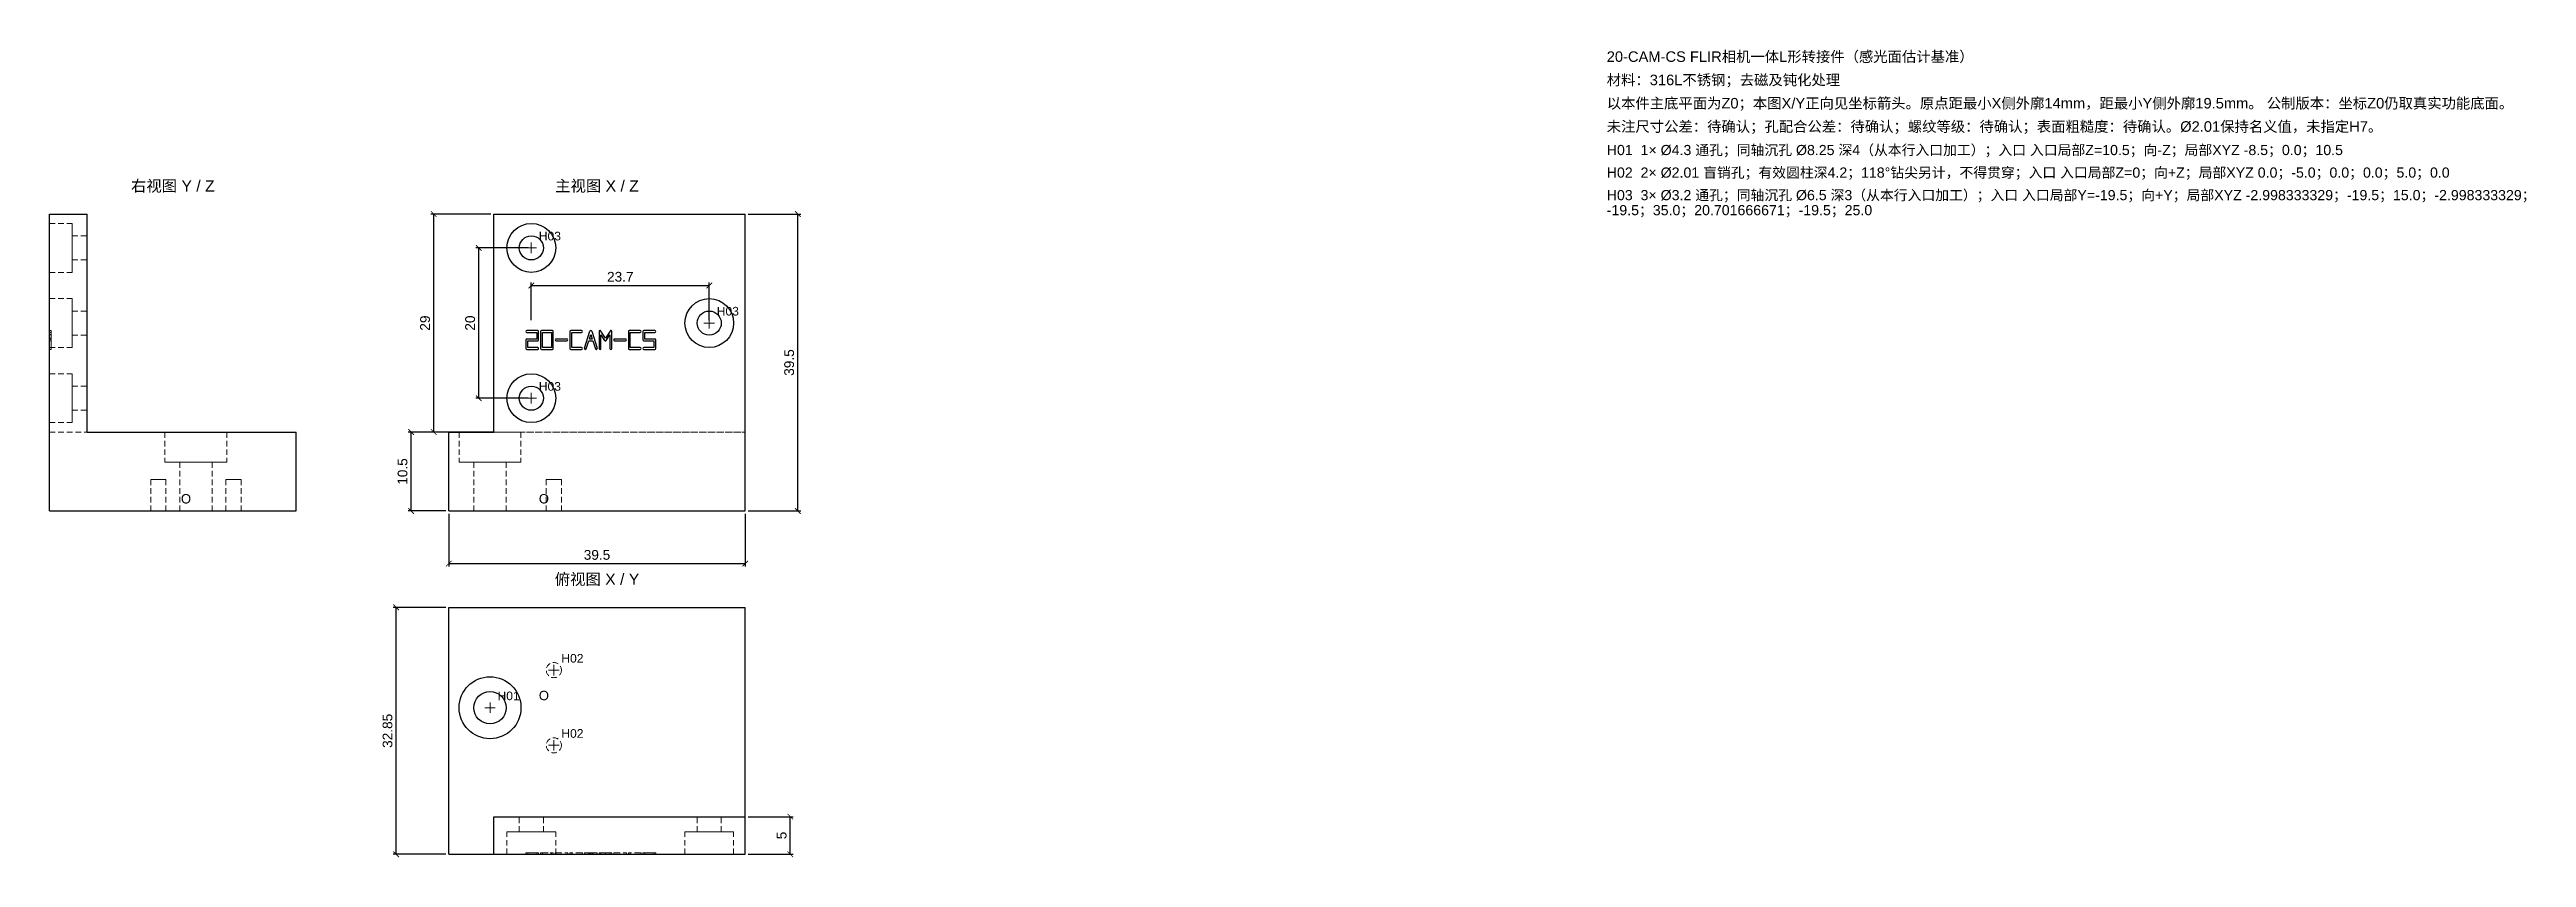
# Model space of a CAD drawing. Header units: millimetres. Extents: x 8 to 338, y 29 to 137.
import ezdxf
from ezdxf.enums import TextEntityAlignment as Align

# ---------------------------------------------------------------- set-up
doc = ezdxf.new("R2010")
doc.units = ezdxf.units.MM
doc.linetypes.add('WP_HIDDEN', pattern=[2.3, 1.5, -0.8])
for name, color, linetype, lineweight in [('ANNOTATIONS', 7, 'CONTINUOUS', 18), ('DIMENSIONS', 7, 'CONTINUOUS', 18), ('HIDDEN', 7, 'WP_HIDDEN', 13), ('VISIBLE', 7, 'CONTINUOUS', 25)]:
    doc.layers.add(name, color=color, linetype=linetype, lineweight=lineweight)
doc.styles.add('CJK', font='Arial Unicode.ttf')
doc.styles.add('OpenSansCondensed-Light', font='OpenSansCondensed-Light.ttf')
doc.dimstyles.new('EZDXF', dxfattribs={"dimtxt": 0.25, "dimasz": 0.175, "dimexe": 0.375, "dimexo": 0.125, "dimgap": 0.1, "dimtad": 1, "dimlfac": 100, "dimzin": 12, "dimdsep": 46, "dimtxsty": 'OpenSansCondensed-Light', "dimblk": 'ARCHTICK', "dimcen": 2.5, "dimazin": 3, "dimtfac": 0.5, "dimtmove": 2, "dimatfit": 3})

msp = doc.modelspace()

# ---------------------------------------------------------------- texts
at = {"layer": 'ANNOTATIONS', "style": 'CJK'}
for s, height, p in [('20-CAM-CS FLIR相机一体L形转接件（感光面估计基准）', 1.4, (215, 135)), ('材料：316L不锈钢；去磁及钝化处理', 1.4, (215, 131.9)), ('以本件主底平面为Z0；本图X/Y正向见坐标箭头。原点距最小X侧外廓14mm，距最小Y侧外廓19.5mm。 公制版本：坐标Z0仍取真实功能底面。', 1.4, (215, 128.8)), ('未注尺寸公差：待确认；孔配合公差：待确认；螺纹等级：待确认；表面粗糙度：待确认。Ø2.01保持名义值，未指定H7。', 1.4, (215, 125.7)), ('H01  1× Ø4.3 通孔；同轴沉孔 Ø8.25 深4（从本行入口加工）；入口 入口局部Z=10.5；向-Z；局部XYZ -8.5；0.0；10.5', 1.35, (215, 122.6)), ('H02  2× Ø2.01 盲销孔；有效圆柱深4.2；118°钻尖另计，不得贯穿；入口 入口局部Z=0；向+Z；局部XYZ 0.0；-5.0；0.0；0.0；5.0；0.0', 1.35, (215, 119.6)), ('-19.5；35.0；20.701666671；-19.5；25.0', 1.35, (215, 114.6)), ('H03  3× Ø3.2 通孔；同轴沉孔 Ø6.5 深3（从本行入口加工）；入口 入口局部Y=-19.5；向+Y；局部XYZ -2.998333329；-19.5；15.0；-2.998333329；', 1.35, (215, 116.6)), ('H03', 1.15, (72.75167, 111.25)), ('H03', 1.15, (96.45167, 101.25)), ('H03', 1.15, (72.75167, 91.25)), ('O', 1.25, (25.075, 76.25)), ('O', 1.25, (72.75, 76.25)), ('H02', 1.15, (75.75, 55.075)), ('H01', 1.15, (67.25, 50.075)), ('O', 1.25, (72.75, 50.075)), ('H02', 1.15, (75.75, 45.075))]:
    msp.add_text(s, height=height, dxfattribs=at).set_placement(p)
for s, p in [('右视图 Y / Z', (24, 117.75)), ('主视图 X / Z', (80.5, 117.75)), ('俯视图 X / Y', (80.5, 65.425))]:
    msp.add_text(s, height=1.5, dxfattribs=at).set_placement(p, align=Align.CENTER)

# ---------------------------------------------------------------- blocks, each defined once
blk = doc.blocks.new('_ARCHTICK')
at = {"color": 0, "linetype": 'BYBLOCK', "const_width": 0.15}
blk.add_lwpolyline([(-0.5, -0.5), (0.5, 0.5)], dxfattribs=at)

# ---------------------------------------------------------------- dimensions: what is measured, and where the dimension line sits
at = {"layer": 'DIMENSIONS'}
for base, p1, p2 in [((58.75, 85.75), (66.75, 85.75), (66.75, 114.75)), ((107.25, 75.25), (100.25, 75.25), (100.25, 114.75)), ((55.75, 75.25), (60.75, 75.25), (60.75, 85.75)), ((53.75, 29.575), (60.75, 29.575), (60.75, 62.425)), ((106.25, 29.575), (100.25, 29.575), (100.25, 34.575))]:
    msp.add_linear_dim(base=base, p1=p1, p2=p2, angle=90, dimstyle='EZDXF', override={"dimtxt": 1.3, "dimasz": 0.75, "dimexe": 0.4, "dimexo": 0.4, "dimgap": 0.5, "dimdec": 4, "dimlfac": 1, "dimzin": 8, "dimtxsty": 'CJK', "dimclrd": 7, "dimclre": 7, "dimclrt": 7}, dxfattribs=at).render()
msp.add_linear_dim(base=(64.75167, 90.25), p1=(71.75167, 90.25), p2=(71.75167, 110.25), angle=90, text='20', dimstyle='EZDXF', override={"dimtxt": 1.3, "dimasz": 0.75, "dimexe": 0.4, "dimexo": 0.4, "dimgap": 0.5, "dimdec": 4, "dimlfac": 1, "dimzin": 8, "dimtxsty": 'CJK', "dimclrd": 7, "dimclre": 7, "dimclrt": 7}, dxfattribs=at).render()
msp.add_linear_dim(base=(71.75167, 105.25), p1=(71.75167, 100.25), p2=(95.45167, 100.25), text='23.7', dimstyle='EZDXF', override={"dimtxt": 1.3, "dimasz": 0.75, "dimexe": 0.4, "dimexo": 0.4, "dimgap": 0.5, "dimdec": 4, "dimlfac": 1, "dimzin": 8, "dimtxsty": 'CJK', "dimclrd": 7, "dimclre": 7, "dimclrt": 7}, dxfattribs=at).render()
msp.add_linear_dim(base=(60.75, 68.25), p1=(60.75, 75.25), p2=(100.25, 75.25), dimstyle='EZDXF', override={"dimtxt": 1.3, "dimasz": 0.75, "dimexe": 0.4, "dimexo": 0.4, "dimgap": 0.5, "dimdec": 4, "dimlfac": 1, "dimzin": 8, "dimtxsty": 'CJK', "dimclrd": 7, "dimclre": 7, "dimclrt": 7}, dxfattribs=at).render()

# ---------------------------------------------------------------- linework, layer by layer
at = {"layer": 'ANNOTATIONS'}
for p, q in [((71.05167, 110.25), (72.45167, 110.25)), ((71.75167, 109.55), (71.75167, 110.95)), ((94.75167, 100.25), (96.15167, 100.25)), ((95.45167, 99.55), (95.45167, 100.95)), ((71.05167, 90.25), (72.45167, 90.25)), ((71.75167, 89.55), (71.75167, 90.95)), ((74.05, 54.075), (75.45, 54.075)), ((74.75, 53.375), (74.75, 54.775)), ((66.25, 48.375), (66.25, 49.775)), ((65.55, 49.075), (66.95, 49.075)), ((74.05, 44.075), (75.45, 44.075)), ((74.75, 43.375), (74.75, 44.775))]:
    msp.add_line(p, q, dxfattribs=at)
at = {"layer": 'HIDDEN', "ltscale": 0.5}
for p, q in [((7.575, 85.75), (7.575, 114.75)), ((7.575, 113.5), (10.575, 113.5)), ((100.25, 85.75), (100.25, 114.75)), ((10.575, 111.85), (12.575, 111.85)), ((7.575, 107), (10.575, 107)), ((10.575, 108.65), (12.575, 108.65)), ((7.575, 103.5), (10.575, 103.5)), ((7.575, 99.25), (7.775, 99.25)), ((7.575, 99.19271), (7.575, 98.23075)), ((7.575, 99.16334), (7.575, 96.91334)), ((7.575, 98), (7.575, 99.125)), ((7.575, 96.875), (7.575, 99.125)), ((7.575, 99), (7.575, 98.125)), ((7.575, 97), (7.575, 99)), ((7.575, 99), (7.775, 99)), ((7.775, 99.19271), (7.775, 98.23075)), ((7.775, 96.91334), (7.775, 99.16334)), ((7.775, 99.125), (7.775, 98)), ((7.775, 96.875), (7.775, 99.125)), ((7.775, 98.125), (7.775, 99)), ((7.775, 99), (7.775, 97)), ((10.575, 101.85), (12.575, 101.85)), ((7.575, 98.71743), (7.775, 98.71743)), ((7.575, 98.71743), (7.575, 98.125)), ((7.575, 96.875), (7.575, 98.70028)), ((7.575, 98.70028), (7.575, 97.93229)), ((7.575, 98.70028), (7.775, 98.70028)), ((7.775, 98.23075), (7.575, 98.23075)), ((7.575, 98.125), (7.775, 98.125)), ((7.575, 98), (7.575, 96.875)), ((7.575, 97), (7.575, 97.875)), ((7.575, 96.83666), (7.575, 97.875)), ((7.575, 97.875), (7.775, 97.875)), ((7.775, 97), (7.575, 97)), ((7.575, 97), (10.575, 97)), ((7.575, 96.75), (7.775, 96.75)), ((7.775, 98.125), (7.775, 98.71743)), ((7.775, 96.875), (7.775, 98.70028)), ((7.775, 98.70028), (7.775, 97.93229)), ((7.775, 96.875), (7.775, 98)), ((7.775, 97.875), (7.775, 97)), ((7.775, 96.83666), (7.775, 97.875)), ((10.575, 98.65), (12.575, 98.65)), ((7.575, 93.5), (10.575, 93.5)), ((10.575, 91.85), (12.575, 91.85)), ((7.575, 87), (10.575, 87)), ((10.575, 88.65), (12.575, 88.65)), ((7.575, 75.25), (7.575, 85.75)), ((7.575, 85.75), (40.425, 85.75)), ((7.575, 85.75), (12.575, 85.75)), ((22.95, 85.75), (22.95, 81.75)), ((31.2, 85.75), (31.2, 81.75)), ((60.75, 85.75), (100.25, 85.75)), ((62.125, 85.75), (62.125, 81.75)), ((66.75, 85.75), (100.25, 85.75)), ((70.375, 85.75), (70.375, 81.75)), ((100.25, 75.25), (100.25, 85.75)), ((21.07, 75.25), (21.07, 79.45)), ((23.08, 75.25), (23.08, 79.45)), ((24.925, 81.75), (24.925, 75.25)), ((29.225, 81.75), (29.225, 75.25)), ((31.07, 75.25), (31.07, 79.45)), ((33.08, 75.25), (33.08, 79.45)), ((64.1, 81.75), (64.1, 75.25)), ((68.4, 81.75), (68.4, 75.25)), ((73.745, 75.25), (73.745, 79.45)), ((75.755, 75.25), (75.755, 79.45)), ((100.25, 29.575), (100.25, 62.425)), ((70.15167, 32.575), (70.15167, 34.575)), ((73.35167, 32.575), (73.35167, 34.575)), ((93.85167, 32.575), (93.85167, 34.575)), ((97.05167, 32.575), (97.05167, 34.575)), ((68.50167, 29.575), (68.50167, 32.575)), ((71.025, 29.575), (71.025, 29.775)), ((71.15, 29.775), (72.6, 29.775)), ((71.15, 29.775), (72.475, 29.775)), ((71.275, 29.775), (71.275, 29.575)), ((72.6, 29.775), (71.275, 29.775)), ((72.475, 29.575), (72.475, 29.775)), ((72.725, 29.575), (72.725, 29.775)), ((72.975, 29.575), (72.975, 29.775)), ((73.1, 29.775), (74.55, 29.775)), ((73.225, 29.775), (74.425, 29.775)), ((73.225, 29.775), (73.225, 29.575)), ((74.425, 29.575), (74.425, 29.775)), ((74.675, 29.575), (74.675, 29.775)), ((74.925, 29.575), (74.925, 29.775)), ((75.00167, 29.575), (75.00167, 32.575)), ((75.05, 29.775), (76.5, 29.775)), ((76.625, 29.575), (76.625, 29.775)), ((76.875, 29.575), (76.875, 29.775)), ((78.45, 29.775), (77, 29.775)), ((77.125, 29.775), (77.125, 29.575)), ((78.45, 29.775), (77.125, 29.775)), ((78.575, 29.575), (78.575, 29.775)), ((78.825, 29.575), (78.825, 29.775)), ((78.83102, 29.775), (79.55602, 29.775)), ((79.40355, 29.775), (79.06898, 29.775)), ((79.94645, 29.775), (79.40355, 29.775)), ((79.40355, 29.575), (79.40355, 29.775)), ((79.675, 29.775), (79.48411, 29.775)), ((79.48411, 29.775), (79.86589, 29.775)), ((79.48411, 29.775), (79.48411, 29.575)), ((79.86589, 29.775), (79.675, 29.775)), ((79.675, 29.575), (79.675, 29.775)), ((80.51898, 29.775), (79.79398, 29.775)), ((79.86589, 29.575), (79.86589, 29.775)), ((79.94645, 29.775), (79.94645, 29.575)), ((80.28102, 29.775), (79.94645, 29.775)), ((80.525, 29.575), (80.525, 29.775)), ((80.775, 29.575), (80.775, 29.775)), ((81.00507, 29.775), (81.625, 29.775)), ((81.025, 29.575), (81.025, 29.775)), ((81.51993, 29.775), (81.025, 29.775)), ((81.625, 29.775), (81.625, 29.575)), ((81.625, 29.775), (82.24493, 29.775)), ((82.225, 29.775), (81.73007, 29.775)), ((82.225, 29.575), (82.225, 29.775)), ((82.475, 29.575), (82.475, 29.775)), ((82.725, 29.575), (82.725, 29.775)), ((82.85, 29.775), (84.3, 29.775)), ((84.425, 29.575), (84.425, 29.775)), ((84.675, 29.575), (84.675, 29.775)), ((86.25, 29.775), (84.8, 29.775)), ((84.925, 29.775), (84.925, 29.575)), ((86.25, 29.775), (84.925, 29.775)), ((86.375, 29.575), (86.375, 29.775)), ((86.625, 29.575), (86.625, 29.775)), ((88.2, 29.775), (86.75, 29.775)), ((86.75, 29.775), (88.075, 29.775)), ((86.875, 29.775), (86.875, 29.575)), ((88.2, 29.775), (86.875, 29.775)), ((88.075, 29.575), (88.075, 29.775)), ((88.325, 29.575), (88.325, 29.775)), ((92.20167, 29.575), (92.20167, 32.575)), ((98.70167, 29.575), (98.70167, 32.575)), ((60.75, 29.575), (100.25, 29.575)), ((71.15, 29.575), (72.475, 29.575)), ((71.15, 29.575), (72.6, 29.575)), ((72.6, 29.575), (71.275, 29.575)), ((73.1, 29.575), (74.55, 29.575)), ((74.425, 29.575), (73.225, 29.575)), ((75.05, 29.575), (76.5, 29.575)), ((78.45, 29.575), (77, 29.575)), ((78.45, 29.575), (77.125, 29.575)), ((78.83102, 29.575), (79.55602, 29.575)), ((79.06898, 29.575), (79.40355, 29.575)), ((79.40355, 29.575), (79.94645, 29.575)), ((79.48411, 29.575), (79.675, 29.575)), ((79.86589, 29.575), (79.48411, 29.575)), ((79.675, 29.575), (79.86589, 29.575)), ((79.79398, 29.575), (80.51898, 29.575)), ((79.94645, 29.575), (80.28102, 29.575)), ((81.625, 29.575), (81.00507, 29.575)), ((81.025, 29.575), (81.51993, 29.575)), ((82.24493, 29.575), (81.625, 29.575)), ((81.73007, 29.575), (82.225, 29.575)), ((82.85, 29.575), (84.3, 29.575)), ((86.25, 29.575), (84.8, 29.575)), ((86.25, 29.575), (84.925, 29.575)), ((88.2, 29.575), (86.75, 29.575)), ((86.75, 29.575), (88.075, 29.575)), ((88.2, 29.575), (86.875, 29.575))]:
    msp.add_line(p, q, dxfattribs=at)
for points in [[(7.575, 113.5), (7.575, 113.41852), (7.575, 113.17815), (7.575, 112.79095), (7.575, 112.27634), (7.575, 111.66012), (7.575, 110.97319), (7.575, 110.25), (7.575, 109.52681), (7.575, 108.83988), (7.575, 108.22366), (7.575, 107.70905), (7.575, 107.32185), (7.575, 107.08148), (7.575, 107)], [(10.575, 113.5), (10.575, 113.41852), (10.575, 113.17815), (10.575, 112.79095), (10.575, 112.27634), (10.575, 111.66012), (10.575, 110.97319), (10.575, 110.25), (10.575, 109.52681), (10.575, 108.83988), (10.575, 108.22366), (10.575, 107.70905), (10.575, 107.32185), (10.575, 107.08148), (10.575, 107)], [(10.575, 111.85), (10.575, 111.80988), (10.575, 111.69155), (10.575, 111.50093), (10.575, 111.24758), (10.575, 110.94421), (10.575, 110.60603), (10.575, 110.25), (10.575, 109.89397), (10.575, 109.55579), (10.575, 109.25242), (10.575, 108.99907), (10.575, 108.80845), (10.575, 108.69012), (10.575, 108.65)], [(12.575, 111.85), (12.575, 111.80988), (12.575, 111.69155), (12.575, 111.50093), (12.575, 111.24758), (12.575, 110.94421), (12.575, 110.60603), (12.575, 110.25), (12.575, 109.89397), (12.575, 109.55579), (12.575, 109.25242), (12.575, 108.99907), (12.575, 108.80845), (12.575, 108.69012), (12.575, 108.65)], [(7.575, 103.5), (7.575, 103.41852), (7.575, 103.17815), (7.575, 102.79095), (7.575, 102.27634), (7.575, 101.66012), (7.575, 100.97319), (7.575, 100.25), (7.575, 99.52681), (7.575, 98.83988), (7.575, 98.22366), (7.575, 97.70905), (7.575, 97.32185), (7.575, 97.08148), (7.575, 97)], [(10.575, 103.5), (10.575, 103.41852), (10.575, 103.17815), (10.575, 102.79095), (10.575, 102.27634), (10.575, 101.66012), (10.575, 100.97319), (10.575, 100.25), (10.575, 99.52681), (10.575, 98.83988), (10.575, 98.22366), (10.575, 97.70905), (10.575, 97.32185), (10.575, 97.08148), (10.575, 97)], [(7.575, 99), (7.575, 99.00313), (7.575, 99.01238), (7.575, 99.02727), (7.575, 99.04706), (7.575, 99.07076), (7.575, 99.09718), (7.575, 99.125), (7.575, 99.15282), (7.575, 99.17924), (7.575, 99.20294), (7.575, 99.22273), (7.575, 99.23762), (7.575, 99.24687), (7.575, 99.25)], [(7.575, 99.25), (7.575, 99.24921), (7.575, 99.24687), (7.575, 99.24299), (7.575, 99.23762), (7.575, 99.23084), (7.575, 99.22273), (7.575, 99.21339), (7.575, 99.20294), (7.575, 99.1915), (7.575, 99.17924), (7.575, 99.16628), (7.575, 99.15282), (7.575, 99.139), (7.575, 99.125)], [(7.575, 99.16334), (7.575, 99.17387), (7.575, 99.184), (7.575, 99.19366), (7.575, 99.20277), (7.575, 99.21124), (7.575, 99.21902), (7.575, 99.22604), (7.575, 99.23224), (7.575, 99.23757), (7.575, 99.242), (7.575, 99.24548), (7.575, 99.24798), (7.575, 99.24949), (7.575, 99.25)], [(7.575, 99.19271), (7.575, 99.20003), (7.575, 99.20696), (7.575, 99.21348), (7.575, 99.21954), (7.575, 99.22513), (7.575, 99.23021), (7.575, 99.23475), (7.575, 99.23873), (7.575, 99.24214), (7.575, 99.24495), (7.575, 99.24715), (7.575, 99.24873), (7.575, 99.24968), (7.575, 99.25)], [(7.775, 99), (7.775, 99.00313), (7.775, 99.01238), (7.775, 99.02727), (7.775, 99.04706), (7.775, 99.07076), (7.775, 99.09718), (7.775, 99.125), (7.775, 99.15282), (7.775, 99.17924), (7.775, 99.20294), (7.775, 99.22273), (7.775, 99.23762), (7.775, 99.24687), (7.775, 99.25)], [(7.775, 99.25), (7.775, 99.24921), (7.775, 99.24687), (7.775, 99.24299), (7.775, 99.23762), (7.775, 99.23084), (7.775, 99.22273), (7.775, 99.21339), (7.775, 99.20294), (7.775, 99.1915), (7.775, 99.17924), (7.775, 99.16628), (7.775, 99.15282), (7.775, 99.139), (7.775, 99.125)], [(7.775, 99.16334), (7.775, 99.17387), (7.775, 99.184), (7.775, 99.19366), (7.775, 99.20277), (7.775, 99.21124), (7.775, 99.21902), (7.775, 99.22604), (7.775, 99.23224), (7.775, 99.23757), (7.775, 99.242), (7.775, 99.24548), (7.775, 99.24798), (7.775, 99.24949), (7.775, 99.25)], [(7.775, 99.25), (7.775, 99.24968), (7.775, 99.24873), (7.775, 99.24715), (7.775, 99.24495), (7.775, 99.24214), (7.775, 99.23873), (7.775, 99.23475), (7.775, 99.23021), (7.775, 99.22513), (7.775, 99.21954), (7.775, 99.21348), (7.775, 99.20696), (7.775, 99.20003), (7.775, 99.19271)], [(10.575, 101.85), (10.575, 101.80988), (10.575, 101.69155), (10.575, 101.50093), (10.575, 101.24758), (10.575, 100.94421), (10.575, 100.60603), (10.575, 100.25), (10.575, 99.89397), (10.575, 99.55579), (10.575, 99.25242), (10.575, 98.99907), (10.575, 98.80845), (10.575, 98.69012), (10.575, 98.65)], [(12.575, 101.85), (12.575, 101.80988), (12.575, 101.69155), (12.575, 101.50093), (12.575, 101.24758), (12.575, 100.94421), (12.575, 100.60603), (12.575, 100.25), (12.575, 99.89397), (12.575, 99.55579), (12.575, 99.25242), (12.575, 98.99907), (12.575, 98.80845), (12.575, 98.69012), (12.575, 98.65)], [(7.575, 98), (7.575, 98.014), (7.575, 98.02782), (7.575, 98.04128), (7.575, 98.05424), (7.575, 98.0665), (7.575, 98.07794), (7.575, 98.08839), (7.575, 98.09773), (7.575, 98.10584), (7.575, 98.11262), (7.575, 98.11799), (7.575, 98.12187), (7.575, 98.12421), (7.575, 98.125)], [(7.575, 97.875), (7.575, 97.87813), (7.575, 97.88738), (7.575, 97.90227), (7.575, 97.92206), (7.575, 97.94576), (7.575, 97.97218), (7.575, 98), (7.575, 98.02782), (7.575, 98.05424), (7.575, 98.07794), (7.575, 98.09773), (7.575, 98.11262), (7.575, 98.12187), (7.575, 98.125)], [(7.575, 98), (7.575, 97.986), (7.575, 97.97218), (7.575, 97.95872), (7.575, 97.94576), (7.575, 97.9335), (7.575, 97.92206), (7.575, 97.91161), (7.575, 97.90227), (7.575, 97.89416), (7.575, 97.88738), (7.575, 97.88201), (7.575, 97.87813), (7.575, 97.87579), (7.575, 97.875)], [(7.575, 97.93229), (7.575, 97.92497), (7.575, 97.91804), (7.575, 97.91152), (7.575, 97.90546), (7.575, 97.89987), (7.575, 97.89479), (7.575, 97.89025), (7.575, 97.88627), (7.575, 97.88286), (7.575, 97.88005), (7.575, 97.87785), (7.575, 97.87627), (7.575, 97.87532), (7.575, 97.875)], [(7.575, 97), (7.575, 96.99687), (7.575, 96.98762), (7.575, 96.97273), (7.575, 96.95294), (7.575, 96.92924), (7.575, 96.90282), (7.575, 96.875), (7.575, 96.84718), (7.575, 96.82076), (7.575, 96.79706), (7.575, 96.77727), (7.575, 96.76238), (7.575, 96.75313), (7.575, 96.75)], [(7.575, 96.75), (7.575, 96.75113), (7.575, 96.75449), (7.575, 96.76003), (7.575, 96.76765), (7.575, 96.7772), (7.575, 96.78852), (7.575, 96.8014), (7.575, 96.81561), (7.575, 96.83089), (7.575, 96.84697), (7.575, 96.86356), (7.575, 96.88035), (7.575, 96.89704), (7.575, 96.91334)], [(7.575, 96.75), (7.575, 96.75079), (7.575, 96.75313), (7.575, 96.75701), (7.575, 96.76238), (7.575, 96.76916), (7.575, 96.77727), (7.575, 96.78661), (7.575, 96.79706), (7.575, 96.8085), (7.575, 96.82076), (7.575, 96.83372), (7.575, 96.84718), (7.575, 96.861), (7.575, 96.875)], [(7.575, 96.83666), (7.575, 96.82613), (7.575, 96.816), (7.575, 96.80634), (7.575, 96.79723), (7.575, 96.78876), (7.575, 96.78098), (7.575, 96.77396), (7.575, 96.76776), (7.575, 96.76243), (7.575, 96.758), (7.575, 96.75452), (7.575, 96.75202), (7.575, 96.75051), (7.575, 96.75)], [(7.775, 98), (7.775, 98.014), (7.775, 98.02782), (7.775, 98.04128), (7.775, 98.05424), (7.775, 98.0665), (7.775, 98.07794), (7.775, 98.08839), (7.775, 98.09773), (7.775, 98.10584), (7.775, 98.11262), (7.775, 98.11799), (7.775, 98.12187), (7.775, 98.12421), (7.775, 98.125)], [(7.775, 97.875), (7.775, 97.87813), (7.775, 97.88738), (7.775, 97.90227), (7.775, 97.92206), (7.775, 97.94576), (7.775, 97.97218), (7.775, 98), (7.775, 98.02782), (7.775, 98.05424), (7.775, 98.07794), (7.775, 98.09773), (7.775, 98.11262), (7.775, 98.12187), (7.775, 98.125)], [(7.775, 98), (7.775, 97.986), (7.775, 97.97218), (7.775, 97.95872), (7.775, 97.94576), (7.775, 97.9335), (7.775, 97.92206), (7.775, 97.91161), (7.775, 97.90227), (7.775, 97.89416), (7.775, 97.88738), (7.775, 97.88201), (7.775, 97.87813), (7.775, 97.87579), (7.775, 97.875)], [(7.775, 97.93229), (7.775, 97.92497), (7.775, 97.91804), (7.775, 97.91152), (7.775, 97.90546), (7.775, 97.89987), (7.775, 97.89479), (7.775, 97.89025), (7.775, 97.88627), (7.775, 97.88286), (7.775, 97.88005), (7.775, 97.87785), (7.775, 97.87627), (7.775, 97.87532), (7.775, 97.875)], [(7.775, 97), (7.775, 96.99687), (7.775, 96.98762), (7.775, 96.97273), (7.775, 96.95294), (7.775, 96.92924), (7.775, 96.90282), (7.775, 96.875), (7.775, 96.84718), (7.775, 96.82076), (7.775, 96.79706), (7.775, 96.77727), (7.775, 96.76238), (7.775, 96.75313), (7.775, 96.75)], [(7.775, 96.75), (7.775, 96.75113), (7.775, 96.75449), (7.775, 96.76003), (7.775, 96.76765), (7.775, 96.7772), (7.775, 96.78852), (7.775, 96.8014), (7.775, 96.81561), (7.775, 96.83089), (7.775, 96.84697), (7.775, 96.86356), (7.775, 96.88035), (7.775, 96.89704), (7.775, 96.91334)], [(7.775, 96.75), (7.775, 96.75079), (7.775, 96.75313), (7.775, 96.75701), (7.775, 96.76238), (7.775, 96.76916), (7.775, 96.77727), (7.775, 96.78661), (7.775, 96.79706), (7.775, 96.8085), (7.775, 96.82076), (7.775, 96.83372), (7.775, 96.84718), (7.775, 96.861), (7.775, 96.875)], [(7.775, 96.83666), (7.775, 96.82613), (7.775, 96.816), (7.775, 96.80634), (7.775, 96.79723), (7.775, 96.78876), (7.775, 96.78098), (7.775, 96.77396), (7.775, 96.76776), (7.775, 96.76243), (7.775, 96.758), (7.775, 96.75452), (7.775, 96.75202), (7.775, 96.75051), (7.775, 96.75)], [(7.575, 93.5), (7.575, 93.41852), (7.575, 93.17815), (7.575, 92.79095), (7.575, 92.27634), (7.575, 91.66012), (7.575, 90.97319), (7.575, 90.25), (7.575, 89.52681), (7.575, 88.83988), (7.575, 88.22366), (7.575, 87.70905), (7.575, 87.32185), (7.575, 87.08148), (7.575, 87)], [(10.575, 93.5), (10.575, 93.41852), (10.575, 93.17815), (10.575, 92.79095), (10.575, 92.27634), (10.575, 91.66012), (10.575, 90.97319), (10.575, 90.25), (10.575, 89.52681), (10.575, 88.83988), (10.575, 88.22366), (10.575, 87.70905), (10.575, 87.32185), (10.575, 87.08148), (10.575, 87)], [(10.575, 91.85), (10.575, 91.80988), (10.575, 91.69155), (10.575, 91.50093), (10.575, 91.24758), (10.575, 90.94421), (10.575, 90.60603), (10.575, 90.25), (10.575, 89.89397), (10.575, 89.55579), (10.575, 89.25242), (10.575, 88.99907), (10.575, 88.80845), (10.575, 88.69012), (10.575, 88.65)], [(12.575, 91.85), (12.575, 91.80988), (12.575, 91.69155), (12.575, 91.50093), (12.575, 91.24758), (12.575, 90.94421), (12.575, 90.60603), (12.575, 90.25), (12.575, 89.89397), (12.575, 89.55579), (12.575, 89.25242), (12.575, 88.99907), (12.575, 88.80845), (12.575, 88.69012), (12.575, 88.65)], [(31.2, 85.75), (31.09658, 85.75), (30.7915, 85.75), (30.30005, 85.75), (29.6469, 85.75), (28.86477, 85.75), (27.9929, 85.75), (27.075, 85.75), (26.1571, 85.75), (25.28523, 85.75), (24.5031, 85.75), (23.84995, 85.75), (23.3585, 85.75), (23.05342, 85.75), (22.95, 85.75)], [(22.95, 85.75), (22.97594, 85.75), (23.05342, 85.75), (23.18148, 85.75), (23.3585, 85.75), (23.58226, 85.75), (23.84995, 85.75), (24.15818, 85.75), (24.5031, 85.75), (24.88037, 85.75), (25.28523, 85.75), (25.7126, 85.75), (26.1571, 85.75), (26.61315, 85.75), (27.075, 85.75)], [(27.075, 85.75), (27.53685, 85.75), (27.9929, 85.75), (28.4374, 85.75), (28.86477, 85.75), (29.26963, 85.75), (29.6469, 85.75), (29.99182, 85.75), (30.30005, 85.75), (30.56774, 85.75), (30.7915, 85.75), (30.96852, 85.75), (31.09658, 85.75), (31.17406, 85.75), (31.2, 85.75)], [(62.125, 85.75), (62.22842, 85.75), (62.5335, 85.75), (63.02495, 85.75), (63.6781, 85.75), (64.46023, 85.75), (65.3321, 85.75), (66.25, 85.75), (67.1679, 85.75), (68.03977, 85.75), (68.8219, 85.75), (69.47505, 85.75), (69.9665, 85.75), (70.27158, 85.75), (70.375, 85.75)], [(70.375, 85.75), (70.35292, 85.75), (70.2869, 85.75), (70.17767, 85.75), (70.02638, 85.75), (69.83466, 85.75), (69.60456, 85.75), (69.33854, 85.75), (69.03945, 85.75), (68.71049, 85.75), (68.3552, 85.75), (67.97736, 85.75), (67.58102, 85.75), (67.17044, 85.75), (66.75, 85.75)], [(23.08, 79.45), (23.0548, 79.45), (22.98047, 79.45), (22.86074, 79.45), (22.70161, 79.45), (22.51105, 79.45), (22.29863, 79.45), (22.075, 79.45), (21.85137, 79.45), (21.63895, 79.45), (21.44839, 79.45), (21.28926, 79.45), (21.16953, 79.45), (21.0952, 79.45), (21.07, 79.45)], [(21.07, 79.45), (21.07632, 79.45), (21.0952, 79.45), (21.1264, 79.45), (21.16953, 79.45), (21.22404, 79.45), (21.28926, 79.45), (21.36436, 79.45), (21.44839, 79.45), (21.54031, 79.45), (21.63895, 79.45), (21.74307, 79.45), (21.85137, 79.45), (21.96248, 79.45), (22.075, 79.45)], [(22.075, 79.45), (22.18752, 79.45), (22.29863, 79.45), (22.40693, 79.45), (22.51105, 79.45), (22.60969, 79.45), (22.70161, 79.45), (22.78564, 79.45), (22.86074, 79.45), (22.92596, 79.45), (22.98047, 79.45), (23.0236, 79.45), (23.0548, 79.45), (23.07368, 79.45), (23.08, 79.45)], [(31.2, 81.75), (31.09658, 81.75), (30.7915, 81.75), (30.30005, 81.75), (29.6469, 81.75), (28.86477, 81.75), (27.9929, 81.75), (27.075, 81.75), (26.1571, 81.75), (25.28523, 81.75), (24.5031, 81.75), (23.84995, 81.75), (23.3585, 81.75), (23.05342, 81.75), (22.95, 81.75)], [(22.95, 81.75), (22.97594, 81.75), (23.05342, 81.75), (23.18148, 81.75), (23.3585, 81.75), (23.58226, 81.75), (23.84995, 81.75), (24.15818, 81.75), (24.5031, 81.75), (24.88037, 81.75), (25.28523, 81.75), (25.7126, 81.75), (26.1571, 81.75), (26.61315, 81.75), (27.075, 81.75)], [(29.225, 81.75), (29.1711, 81.75), (29.01208, 81.75), (28.75594, 81.75), (28.4155, 81.75), (28.00785, 81.75), (27.55342, 81.75), (27.075, 81.75), (26.59658, 81.75), (26.14215, 81.75), (25.7345, 81.75), (25.39406, 81.75), (25.13792, 81.75), (24.9789, 81.75), (24.925, 81.75)], [(24.925, 81.75), (24.93852, 81.75), (24.9789, 81.75), (25.04565, 81.75), (25.13792, 81.75), (25.25454, 81.75), (25.39406, 81.75), (25.55472, 81.75), (25.7345, 81.75), (25.93113, 81.75), (26.14215, 81.75), (26.3649, 81.75), (26.59658, 81.75), (26.83428, 81.75), (27.075, 81.75)], [(27.075, 81.75), (27.53685, 81.75), (27.9929, 81.75), (28.4374, 81.75), (28.86477, 81.75), (29.26963, 81.75), (29.6469, 81.75), (29.99182, 81.75), (30.30005, 81.75), (30.56774, 81.75), (30.7915, 81.75), (30.96852, 81.75), (31.09658, 81.75), (31.17406, 81.75), (31.2, 81.75)], [(27.075, 81.75), (27.31572, 81.75), (27.55342, 81.75), (27.7851, 81.75), (28.00785, 81.75), (28.21887, 81.75), (28.4155, 81.75), (28.59528, 81.75), (28.75594, 81.75), (28.89546, 81.75), (29.01208, 81.75), (29.10435, 81.75), (29.1711, 81.75), (29.21148, 81.75), (29.225, 81.75)], [(33.08, 79.45), (33.0548, 79.45), (32.98047, 79.45), (32.86074, 79.45), (32.70161, 79.45), (32.51105, 79.45), (32.29863, 79.45), (32.075, 79.45), (31.85137, 79.45), (31.63895, 79.45), (31.44839, 79.45), (31.28926, 79.45), (31.16953, 79.45), (31.0952, 79.45), (31.07, 79.45)], [(31.07, 79.45), (31.07632, 79.45), (31.0952, 79.45), (31.1264, 79.45), (31.16953, 79.45), (31.22404, 79.45), (31.28926, 79.45), (31.36436, 79.45), (31.44839, 79.45), (31.54031, 79.45), (31.63895, 79.45), (31.74307, 79.45), (31.85137, 79.45), (31.96248, 79.45), (32.075, 79.45)], [(32.075, 79.45), (32.18752, 79.45), (32.29863, 79.45), (32.40693, 79.45), (32.51105, 79.45), (32.60969, 79.45), (32.70161, 79.45), (32.78564, 79.45), (32.86074, 79.45), (32.92596, 79.45), (32.98047, 79.45), (33.0236, 79.45), (33.0548, 79.45), (33.07368, 79.45), (33.08, 79.45)], [(62.125, 81.75), (62.22842, 81.75), (62.5335, 81.75), (63.02495, 81.75), (63.6781, 81.75), (64.46023, 81.75), (65.3321, 81.75), (66.25, 81.75), (67.1679, 81.75), (68.03977, 81.75), (68.8219, 81.75), (69.47505, 81.75), (69.9665, 81.75), (70.27158, 81.75), (70.375, 81.75)], [(64.1, 81.75), (64.1539, 81.75), (64.31292, 81.75), (64.56906, 81.75), (64.9095, 81.75), (65.31715, 81.75), (65.77158, 81.75), (66.25, 81.75), (66.72842, 81.75), (67.18285, 81.75), (67.5905, 81.75), (67.93094, 81.75), (68.18708, 81.75), (68.3461, 81.75), (68.4, 81.75)], [(75.755, 79.45), (75.7298, 79.45), (75.65547, 79.45), (75.53574, 79.45), (75.37661, 79.45), (75.18605, 79.45), (74.97363, 79.45), (74.75, 79.45), (74.52637, 79.45), (74.31395, 79.45), (74.12339, 79.45), (73.96426, 79.45), (73.84453, 79.45), (73.7702, 79.45), (73.745, 79.45)], [(23.08, 75.25), (23.0548, 75.25), (22.98047, 75.25), (22.86074, 75.25), (22.70161, 75.25), (22.51105, 75.25), (22.29863, 75.25), (22.075, 75.25), (21.85137, 75.25), (21.63895, 75.25), (21.44839, 75.25), (21.28926, 75.25), (21.16953, 75.25), (21.0952, 75.25), (21.07, 75.25)], [(21.07, 75.25), (21.07632, 75.25), (21.0952, 75.25), (21.1264, 75.25), (21.16953, 75.25), (21.22404, 75.25), (21.28926, 75.25), (21.36436, 75.25), (21.44839, 75.25), (21.54031, 75.25), (21.63895, 75.25), (21.74307, 75.25), (21.85137, 75.25), (21.96248, 75.25), (22.075, 75.25)], [(22.075, 75.25), (22.18752, 75.25), (22.29863, 75.25), (22.40693, 75.25), (22.51105, 75.25), (22.60969, 75.25), (22.70161, 75.25), (22.78564, 75.25), (22.86074, 75.25), (22.92596, 75.25), (22.98047, 75.25), (23.0236, 75.25), (23.0548, 75.25), (23.07368, 75.25), (23.08, 75.25)], [(29.225, 75.25), (29.1711, 75.25), (29.01208, 75.25), (28.75594, 75.25), (28.4155, 75.25), (28.00785, 75.25), (27.55342, 75.25), (27.075, 75.25), (26.59658, 75.25), (26.14215, 75.25), (25.7345, 75.25), (25.39406, 75.25), (25.13792, 75.25), (24.9789, 75.25), (24.925, 75.25)], [(24.925, 75.25), (24.93852, 75.25), (24.9789, 75.25), (25.04565, 75.25), (25.13792, 75.25), (25.25454, 75.25), (25.39406, 75.25), (25.55472, 75.25), (25.7345, 75.25), (25.93113, 75.25), (26.14215, 75.25), (26.3649, 75.25), (26.59658, 75.25), (26.83428, 75.25), (27.075, 75.25)], [(27.075, 75.25), (27.31572, 75.25), (27.55342, 75.25), (27.7851, 75.25), (28.00785, 75.25), (28.21887, 75.25), (28.4155, 75.25), (28.59528, 75.25), (28.75594, 75.25), (28.89546, 75.25), (29.01208, 75.25), (29.10435, 75.25), (29.1711, 75.25), (29.21148, 75.25), (29.225, 75.25)], [(33.08, 75.25), (33.0548, 75.25), (32.98047, 75.25), (32.86074, 75.25), (32.70161, 75.25), (32.51105, 75.25), (32.29863, 75.25), (32.075, 75.25), (31.85137, 75.25), (31.63895, 75.25), (31.44839, 75.25), (31.28926, 75.25), (31.16953, 75.25), (31.0952, 75.25), (31.07, 75.25)], [(31.07, 75.25), (31.07632, 75.25), (31.0952, 75.25), (31.1264, 75.25), (31.16953, 75.25), (31.22404, 75.25), (31.28926, 75.25), (31.36436, 75.25), (31.44839, 75.25), (31.54031, 75.25), (31.63895, 75.25), (31.74307, 75.25), (31.85137, 75.25), (31.96248, 75.25), (32.075, 75.25)], [(32.075, 75.25), (32.18752, 75.25), (32.29863, 75.25), (32.40693, 75.25), (32.51105, 75.25), (32.60969, 75.25), (32.70161, 75.25), (32.78564, 75.25), (32.86074, 75.25), (32.92596, 75.25), (32.98047, 75.25), (33.0236, 75.25), (33.0548, 75.25), (33.07368, 75.25), (33.08, 75.25)], [(64.1, 75.25), (64.1539, 75.25), (64.31292, 75.25), (64.56906, 75.25), (64.9095, 75.25), (65.31715, 75.25), (65.77158, 75.25), (66.25, 75.25), (66.72842, 75.25), (67.18285, 75.25), (67.5905, 75.25), (67.93094, 75.25), (68.18708, 75.25), (68.3461, 75.25), (68.4, 75.25)], [(75.755, 75.25), (75.7298, 75.25), (75.65547, 75.25), (75.53574, 75.25), (75.37661, 75.25), (75.18605, 75.25), (74.97363, 75.25), (74.75, 75.25), (74.52637, 75.25), (74.31395, 75.25), (74.12339, 75.25), (73.96426, 75.25), (73.84453, 75.25), (73.7702, 75.25), (73.745, 75.25)], [(73.35167, 34.575), (73.31155, 34.575), (73.19322, 34.575), (73.0026, 34.575), (72.74925, 34.575), (72.44588, 34.575), (72.1077, 34.575), (71.75167, 34.575), (71.39563, 34.575), (71.05745, 34.575), (70.75408, 34.575), (70.50074, 34.575), (70.31012, 34.575), (70.19178, 34.575), (70.15167, 34.575)], [(70.15167, 34.575), (70.16173, 34.575), (70.19178, 34.575), (70.24145, 34.575), (70.31012, 34.575), (70.39691, 34.575), (70.50074, 34.575), (70.6203, 34.575), (70.75408, 34.575), (70.90042, 34.575), (71.05745, 34.575), (71.22322, 34.575), (71.39563, 34.575), (71.57252, 34.575), (71.75167, 34.575)], [(71.75167, 34.575), (71.93081, 34.575), (72.1077, 34.575), (72.28011, 34.575), (72.44588, 34.575), (72.60292, 34.575), (72.74925, 34.575), (72.88304, 34.575), (73.0026, 34.575), (73.10643, 34.575), (73.19322, 34.575), (73.26188, 34.575), (73.31155, 34.575), (73.34161, 34.575), (73.35167, 34.575)], [(97.05167, 34.575), (97.01155, 34.575), (96.89322, 34.575), (96.7026, 34.575), (96.44925, 34.575), (96.14588, 34.575), (95.8077, 34.575), (95.45167, 34.575), (95.09563, 34.575), (94.75745, 34.575), (94.45408, 34.575), (94.20074, 34.575), (94.01012, 34.575), (93.89178, 34.575), (93.85167, 34.575)], [(93.85167, 34.575), (93.86173, 34.575), (93.89178, 34.575), (93.94145, 34.575), (94.01012, 34.575), (94.09691, 34.575), (94.20074, 34.575), (94.3203, 34.575), (94.45408, 34.575), (94.60042, 34.575), (94.75745, 34.575), (94.92322, 34.575), (95.09563, 34.575), (95.27252, 34.575), (95.45167, 34.575)], [(95.45167, 34.575), (95.63081, 34.575), (95.8077, 34.575), (95.98011, 34.575), (96.14588, 34.575), (96.30292, 34.575), (96.44925, 34.575), (96.58304, 34.575), (96.7026, 34.575), (96.80643, 34.575), (96.89322, 34.575), (96.96188, 34.575), (97.01155, 34.575), (97.04161, 34.575), (97.05167, 34.575)], [(75.00167, 32.575), (74.92018, 32.575), (74.67982, 32.575), (74.29262, 32.575), (73.77801, 32.575), (73.16179, 32.575), (72.47486, 32.575), (71.75167, 32.575), (71.02847, 32.575), (70.34154, 32.575), (69.72532, 32.575), (69.21071, 32.575), (68.82352, 32.575), (68.58315, 32.575), (68.50167, 32.575)], [(68.50167, 32.575), (68.5221, 32.575), (68.58315, 32.575), (68.68405, 32.575), (68.82352, 32.575), (68.99981, 32.575), (69.21071, 32.575), (69.45357, 32.575), (69.72532, 32.575), (70.02256, 32.575), (70.34154, 32.575), (70.67826, 32.575), (71.02847, 32.575), (71.38778, 32.575), (71.75167, 32.575)], [(73.35167, 32.575), (73.31155, 32.575), (73.19322, 32.575), (73.0026, 32.575), (72.74925, 32.575), (72.44588, 32.575), (72.1077, 32.575), (71.75167, 32.575), (71.39563, 32.575), (71.05745, 32.575), (70.75408, 32.575), (70.50074, 32.575), (70.31012, 32.575), (70.19178, 32.575), (70.15167, 32.575)], [(70.15167, 32.575), (70.16173, 32.575), (70.19178, 32.575), (70.24145, 32.575), (70.31012, 32.575), (70.39691, 32.575), (70.50074, 32.575), (70.6203, 32.575), (70.75408, 32.575), (70.90042, 32.575), (71.05745, 32.575), (71.22322, 32.575), (71.39563, 32.575), (71.57252, 32.575), (71.75167, 32.575)], [(71.15, 29.775), (71.136, 29.775), (71.12218, 29.775), (71.10872, 29.775), (71.09576, 29.775), (71.0835, 29.775), (71.07206, 29.775), (71.06161, 29.775), (71.05227, 29.775), (71.04416, 29.775), (71.03738, 29.775), (71.03201, 29.775), (71.02813, 29.775), (71.02579, 29.775), (71.025, 29.775)], [(71.75167, 32.575), (72.11555, 32.575), (72.47486, 32.575), (72.82507, 32.575), (73.16179, 32.575), (73.48077, 32.575), (73.77801, 32.575), (74.04976, 32.575), (74.29262, 32.575), (74.50352, 32.575), (74.67982, 32.575), (74.81929, 32.575), (74.92018, 32.575), (74.98123, 32.575), (75.00167, 32.575)], [(71.75167, 32.575), (71.93081, 32.575), (72.1077, 32.575), (72.28011, 32.575), (72.44588, 32.575), (72.60292, 32.575), (72.74925, 32.575), (72.88304, 32.575), (73.0026, 32.575), (73.10643, 32.575), (73.19322, 32.575), (73.26188, 32.575), (73.31155, 32.575), (73.34161, 32.575), (73.35167, 32.575)], [(72.6, 29.775), (72.614, 29.775), (72.62782, 29.775), (72.64128, 29.775), (72.65424, 29.775), (72.6665, 29.775), (72.67794, 29.775), (72.68839, 29.775), (72.69773, 29.775), (72.70584, 29.775), (72.71262, 29.775), (72.71799, 29.775), (72.72187, 29.775), (72.72421, 29.775), (72.725, 29.775)], [(73.1, 29.775), (73.086, 29.775), (73.07218, 29.775), (73.05872, 29.775), (73.04576, 29.775), (73.0335, 29.775), (73.02206, 29.775), (73.01161, 29.775), (73.00227, 29.775), (72.99416, 29.775), (72.98738, 29.775), (72.98201, 29.775), (72.97813, 29.775), (72.97579, 29.775), (72.975, 29.775)], [(74.55, 29.775), (74.564, 29.775), (74.57782, 29.775), (74.59128, 29.775), (74.60424, 29.775), (74.6165, 29.775), (74.62794, 29.775), (74.63839, 29.775), (74.64773, 29.775), (74.65584, 29.775), (74.66262, 29.775), (74.66799, 29.775), (74.67187, 29.775), (74.67421, 29.775), (74.675, 29.775)], [(75.05, 29.775), (75.036, 29.775), (75.02218, 29.775), (75.00872, 29.775), (74.99576, 29.775), (74.9835, 29.775), (74.97206, 29.775), (74.96161, 29.775), (74.95227, 29.775), (74.94416, 29.775), (74.93738, 29.775), (74.93201, 29.775), (74.92813, 29.775), (74.92579, 29.775), (74.925, 29.775)], [(76.5, 29.775), (76.514, 29.775), (76.52782, 29.775), (76.54128, 29.775), (76.55424, 29.775), (76.5665, 29.775), (76.57794, 29.775), (76.58839, 29.775), (76.59773, 29.775), (76.60584, 29.775), (76.61262, 29.775), (76.61799, 29.775), (76.62187, 29.775), (76.62421, 29.775), (76.625, 29.775)], [(77, 29.775), (76.986, 29.775), (76.97218, 29.775), (76.95872, 29.775), (76.94576, 29.775), (76.9335, 29.775), (76.92206, 29.775), (76.91161, 29.775), (76.90227, 29.775), (76.89416, 29.775), (76.88738, 29.775), (76.88201, 29.775), (76.87813, 29.775), (76.87579, 29.775), (76.875, 29.775)], [(78.45, 29.775), (78.464, 29.775), (78.47782, 29.775), (78.49128, 29.775), (78.50424, 29.775), (78.5165, 29.775), (78.52794, 29.775), (78.53839, 29.775), (78.54773, 29.775), (78.55584, 29.775), (78.56262, 29.775), (78.56799, 29.775), (78.57187, 29.775), (78.57421, 29.775), (78.575, 29.775)], [(79.06898, 29.775), (79.05886, 29.775), (79.04431, 29.775), (79.02591, 29.775), (79.00443, 29.775), (78.98073, 29.775), (78.95578, 29.775), (78.9306, 29.775), (78.9062, 29.775), (78.88359, 29.775), (78.86368, 29.775), (78.84729, 29.775), (78.83508, 29.775), (78.82754, 29.775), (78.825, 29.775)], [(78.825, 29.775), (78.82503, 29.775), (78.82512, 29.775), (78.82528, 29.775), (78.8255, 29.775), (78.82577, 29.775), (78.82611, 29.775), (78.82652, 29.775), (78.82698, 29.775), (78.8275, 29.775), (78.82809, 29.775), (78.82873, 29.775), (78.82944, 29.775), (78.8302, 29.775), (78.83102, 29.775)], [(79.55602, 29.775), (79.5648, 29.775), (79.57714, 29.775), (79.59263, 29.775), (79.61078, 29.775), (79.631, 29.775), (79.65264, 29.775), (79.675, 29.775), (79.69736, 29.775), (79.719, 29.775), (79.73922, 29.775), (79.75737, 29.775), (79.77286, 29.775), (79.7852, 29.775), (79.79398, 29.775)], [(80.525, 29.775), (80.52246, 29.775), (80.51492, 29.775), (80.50271, 29.775), (80.48632, 29.775), (80.46641, 29.775), (80.4438, 29.775), (80.4194, 29.775), (80.39422, 29.775), (80.36927, 29.775), (80.34557, 29.775), (80.32409, 29.775), (80.30569, 29.775), (80.29114, 29.775), (80.28102, 29.775)], [(80.51898, 29.775), (80.5198, 29.775), (80.52056, 29.775), (80.52127, 29.775), (80.52191, 29.775), (80.5225, 29.775), (80.52302, 29.775), (80.52348, 29.775), (80.52389, 29.775), (80.52423, 29.775), (80.5245, 29.775), (80.52472, 29.775), (80.52488, 29.775), (80.52497, 29.775), (80.525, 29.775)], [(81.025, 29.775), (81.02187, 29.775), (81.01262, 29.775), (80.99773, 29.775), (80.97794, 29.775), (80.95424, 29.775), (80.92782, 29.775), (80.9, 29.775), (80.87218, 29.775), (80.84576, 29.775), (80.82206, 29.775), (80.80227, 29.775), (80.78738, 29.775), (80.77813, 29.775), (80.775, 29.775)], [(80.775, 29.775), (80.7771, 29.775), (80.78332, 29.775), (80.79347, 29.775), (80.80719, 29.775), (80.82403, 29.775), (80.84342, 29.775), (80.86471, 29.775), (80.88718, 29.775), (80.91009, 29.775), (80.93265, 29.775), (80.95412, 29.775), (80.97378, 29.775), (80.99095, 29.775), (81.00507, 29.775)], [(81.73007, 29.775), (81.71938, 29.775), (81.70677, 29.775), (81.6925, 29.775), (81.67687, 29.775), (81.66017, 29.775), (81.64277, 29.775), (81.625, 29.775), (81.60723, 29.775), (81.58983, 29.775), (81.57313, 29.775), (81.5575, 29.775), (81.54323, 29.775), (81.53062, 29.775), (81.51993, 29.775)], [(82.475, 29.775), (82.47187, 29.775), (82.46262, 29.775), (82.44773, 29.775), (82.42794, 29.775), (82.40424, 29.775), (82.37782, 29.775), (82.35, 29.775), (82.32218, 29.775), (82.29576, 29.775), (82.27206, 29.775), (82.25227, 29.775), (82.23738, 29.775), (82.22813, 29.775), (82.225, 29.775)], [(82.24493, 29.775), (82.25905, 29.775), (82.27622, 29.775), (82.29588, 29.775), (82.31735, 29.775), (82.33991, 29.775), (82.36282, 29.775), (82.38529, 29.775), (82.40658, 29.775), (82.42597, 29.775), (82.44281, 29.775), (82.45653, 29.775), (82.46668, 29.775), (82.4729, 29.775), (82.475, 29.775)], [(82.85, 29.775), (82.836, 29.775), (82.82218, 29.775), (82.80872, 29.775), (82.79576, 29.775), (82.7835, 29.775), (82.77206, 29.775), (82.76161, 29.775), (82.75227, 29.775), (82.74416, 29.775), (82.73738, 29.775), (82.73201, 29.775), (82.72813, 29.775), (82.72579, 29.775), (82.725, 29.775)], [(84.3, 29.775), (84.314, 29.775), (84.32782, 29.775), (84.34128, 29.775), (84.35424, 29.775), (84.3665, 29.775), (84.37794, 29.775), (84.38839, 29.775), (84.39773, 29.775), (84.40584, 29.775), (84.41262, 29.775), (84.41799, 29.775), (84.42187, 29.775), (84.42421, 29.775), (84.425, 29.775)], [(84.8, 29.775), (84.786, 29.775), (84.77218, 29.775), (84.75872, 29.775), (84.74576, 29.775), (84.7335, 29.775), (84.72206, 29.775), (84.71161, 29.775), (84.70227, 29.775), (84.69416, 29.775), (84.68738, 29.775), (84.68201, 29.775), (84.67813, 29.775), (84.67579, 29.775), (84.675, 29.775)], [(86.25, 29.775), (86.264, 29.775), (86.27782, 29.775), (86.29128, 29.775), (86.30424, 29.775), (86.3165, 29.775), (86.32794, 29.775), (86.33839, 29.775), (86.34773, 29.775), (86.35584, 29.775), (86.36262, 29.775), (86.36799, 29.775), (86.37187, 29.775), (86.37421, 29.775), (86.375, 29.775)], [(86.75, 29.775), (86.736, 29.775), (86.72218, 29.775), (86.70872, 29.775), (86.69576, 29.775), (86.6835, 29.775), (86.67206, 29.775), (86.66161, 29.775), (86.65227, 29.775), (86.64416, 29.775), (86.63738, 29.775), (86.63201, 29.775), (86.62813, 29.775), (86.62579, 29.775), (86.625, 29.775)], [(88.2, 29.775), (88.214, 29.775), (88.22782, 29.775), (88.24128, 29.775), (88.25424, 29.775), (88.2665, 29.775), (88.27794, 29.775), (88.28839, 29.775), (88.29773, 29.775), (88.30584, 29.775), (88.31262, 29.775), (88.31799, 29.775), (88.32187, 29.775), (88.32421, 29.775), (88.325, 29.775)], [(98.70167, 32.575), (98.62018, 32.575), (98.37982, 32.575), (97.99262, 32.575), (97.47801, 32.575), (96.86179, 32.575), (96.17486, 32.575), (95.45167, 32.575), (94.72847, 32.575), (94.04154, 32.575), (93.42532, 32.575), (92.91071, 32.575), (92.52352, 32.575), (92.28315, 32.575), (92.20167, 32.575)], [(92.20167, 32.575), (92.2221, 32.575), (92.28315, 32.575), (92.38405, 32.575), (92.52352, 32.575), (92.69981, 32.575), (92.91071, 32.575), (93.15357, 32.575), (93.42532, 32.575), (93.72256, 32.575), (94.04154, 32.575), (94.37826, 32.575), (94.72847, 32.575), (95.08778, 32.575), (95.45167, 32.575)], [(97.05167, 32.575), (97.01155, 32.575), (96.89322, 32.575), (96.7026, 32.575), (96.44925, 32.575), (96.14588, 32.575), (95.8077, 32.575), (95.45167, 32.575), (95.09563, 32.575), (94.75745, 32.575), (94.45408, 32.575), (94.20074, 32.575), (94.01012, 32.575), (93.89178, 32.575), (93.85167, 32.575)], [(93.85167, 32.575), (93.86173, 32.575), (93.89178, 32.575), (93.94145, 32.575), (94.01012, 32.575), (94.09691, 32.575), (94.20074, 32.575), (94.3203, 32.575), (94.45408, 32.575), (94.60042, 32.575), (94.75745, 32.575), (94.92322, 32.575), (95.09563, 32.575), (95.27252, 32.575), (95.45167, 32.575)], [(95.45167, 32.575), (95.81555, 32.575), (96.17486, 32.575), (96.52507, 32.575), (96.86179, 32.575), (97.18077, 32.575), (97.47801, 32.575), (97.74976, 32.575), (97.99262, 32.575), (98.20352, 32.575), (98.37982, 32.575), (98.51929, 32.575), (98.62018, 32.575), (98.68123, 32.575), (98.70167, 32.575)], [(95.45167, 32.575), (95.63081, 32.575), (95.8077, 32.575), (95.98011, 32.575), (96.14588, 32.575), (96.30292, 32.575), (96.44925, 32.575), (96.58304, 32.575), (96.7026, 32.575), (96.80643, 32.575), (96.89322, 32.575), (96.96188, 32.575), (97.01155, 32.575), (97.04161, 32.575), (97.05167, 32.575)], [(75.00167, 29.575), (74.92018, 29.575), (74.67982, 29.575), (74.29262, 29.575), (73.77801, 29.575), (73.16179, 29.575), (72.47486, 29.575), (71.75167, 29.575), (71.02847, 29.575), (70.34154, 29.575), (69.72532, 29.575), (69.21071, 29.575), (68.82352, 29.575), (68.58315, 29.575), (68.50167, 29.575)], [(68.50167, 29.575), (68.5221, 29.575), (68.58315, 29.575), (68.68405, 29.575), (68.82352, 29.575), (68.99981, 29.575), (69.21071, 29.575), (69.45357, 29.575), (69.72532, 29.575), (70.02256, 29.575), (70.34154, 29.575), (70.67826, 29.575), (71.02847, 29.575), (71.38778, 29.575), (71.75167, 29.575)], [(71.15, 29.575), (71.136, 29.575), (71.12218, 29.575), (71.10872, 29.575), (71.09576, 29.575), (71.0835, 29.575), (71.07206, 29.575), (71.06161, 29.575), (71.05227, 29.575), (71.04416, 29.575), (71.03738, 29.575), (71.03201, 29.575), (71.02813, 29.575), (71.02579, 29.575), (71.025, 29.575)], [(71.75167, 29.575), (72.11555, 29.575), (72.47486, 29.575), (72.82507, 29.575), (73.16179, 29.575), (73.48077, 29.575), (73.77801, 29.575), (74.04976, 29.575), (74.29262, 29.575), (74.50352, 29.575), (74.67982, 29.575), (74.81929, 29.575), (74.92018, 29.575), (74.98123, 29.575), (75.00167, 29.575)], [(72.6, 29.575), (72.614, 29.575), (72.62782, 29.575), (72.64128, 29.575), (72.65424, 29.575), (72.6665, 29.575), (72.67794, 29.575), (72.68839, 29.575), (72.69773, 29.575), (72.70584, 29.575), (72.71262, 29.575), (72.71799, 29.575), (72.72187, 29.575), (72.72421, 29.575), (72.725, 29.575)], [(73.1, 29.575), (73.086, 29.575), (73.07218, 29.575), (73.05872, 29.575), (73.04576, 29.575), (73.0335, 29.575), (73.02206, 29.575), (73.01161, 29.575), (73.00227, 29.575), (72.99416, 29.575), (72.98738, 29.575), (72.98201, 29.575), (72.97813, 29.575), (72.97579, 29.575), (72.975, 29.575)], [(74.675, 29.575), (74.67421, 29.575), (74.67187, 29.575), (74.66799, 29.575), (74.66262, 29.575), (74.65584, 29.575), (74.64773, 29.575), (74.63839, 29.575), (74.62794, 29.575), (74.6165, 29.575), (74.60424, 29.575), (74.59128, 29.575), (74.57782, 29.575), (74.564, 29.575), (74.55, 29.575)], [(75.05, 29.575), (75.036, 29.575), (75.02218, 29.575), (75.00872, 29.575), (74.99576, 29.575), (74.9835, 29.575), (74.97206, 29.575), (74.96161, 29.575), (74.95227, 29.575), (74.94416, 29.575), (74.93738, 29.575), (74.93201, 29.575), (74.92813, 29.575), (74.92579, 29.575), (74.925, 29.575)], [(76.5, 29.575), (76.514, 29.575), (76.52782, 29.575), (76.54128, 29.575), (76.55424, 29.575), (76.5665, 29.575), (76.57794, 29.575), (76.58839, 29.575), (76.59773, 29.575), (76.60584, 29.575), (76.61262, 29.575), (76.61799, 29.575), (76.62187, 29.575), (76.62421, 29.575), (76.625, 29.575)], [(76.875, 29.575), (76.87579, 29.575), (76.87813, 29.575), (76.88201, 29.575), (76.88738, 29.575), (76.89416, 29.575), (76.90227, 29.575), (76.91161, 29.575), (76.92206, 29.575), (76.9335, 29.575), (76.94576, 29.575), (76.95872, 29.575), (76.97218, 29.575), (76.986, 29.575), (77, 29.575)], [(78.45, 29.575), (78.464, 29.575), (78.47782, 29.575), (78.49128, 29.575), (78.50424, 29.575), (78.5165, 29.575), (78.52794, 29.575), (78.53839, 29.575), (78.54773, 29.575), (78.55584, 29.575), (78.56262, 29.575), (78.56799, 29.575), (78.57187, 29.575), (78.57421, 29.575), (78.575, 29.575)], [(79.06898, 29.575), (79.05886, 29.575), (79.04431, 29.575), (79.02591, 29.575), (79.00443, 29.575), (78.98073, 29.575), (78.95578, 29.575), (78.9306, 29.575), (78.9062, 29.575), (78.88359, 29.575), (78.86368, 29.575), (78.84729, 29.575), (78.83508, 29.575), (78.82754, 29.575), (78.825, 29.575)], [(78.825, 29.575), (78.82503, 29.575), (78.82512, 29.575), (78.82528, 29.575), (78.8255, 29.575), (78.82577, 29.575), (78.82611, 29.575), (78.82652, 29.575), (78.82698, 29.575), (78.8275, 29.575), (78.82809, 29.575), (78.82873, 29.575), (78.82944, 29.575), (78.8302, 29.575), (78.83102, 29.575)], [(79.55602, 29.575), (79.5648, 29.575), (79.57714, 29.575), (79.59263, 29.575), (79.61078, 29.575), (79.631, 29.575), (79.65264, 29.575), (79.675, 29.575), (79.69736, 29.575), (79.719, 29.575), (79.73922, 29.575), (79.75737, 29.575), (79.77286, 29.575), (79.7852, 29.575), (79.79398, 29.575)], [(80.525, 29.575), (80.52246, 29.575), (80.51492, 29.575), (80.50271, 29.575), (80.48632, 29.575), (80.46641, 29.575), (80.4438, 29.575), (80.4194, 29.575), (80.39422, 29.575), (80.36927, 29.575), (80.34557, 29.575), (80.32409, 29.575), (80.30569, 29.575), (80.29114, 29.575), (80.28102, 29.575)], [(80.51898, 29.575), (80.5198, 29.575), (80.52056, 29.575), (80.52127, 29.575), (80.52191, 29.575), (80.5225, 29.575), (80.52302, 29.575), (80.52348, 29.575), (80.52389, 29.575), (80.52423, 29.575), (80.5245, 29.575), (80.52472, 29.575), (80.52488, 29.575), (80.52497, 29.575), (80.525, 29.575)], [(81.025, 29.575), (81.02187, 29.575), (81.01262, 29.575), (80.99773, 29.575), (80.97794, 29.575), (80.95424, 29.575), (80.92782, 29.575), (80.9, 29.575), (80.87218, 29.575), (80.84576, 29.575), (80.82206, 29.575), (80.80227, 29.575), (80.78738, 29.575), (80.77813, 29.575), (80.775, 29.575)], [(80.775, 29.575), (80.7771, 29.575), (80.78332, 29.575), (80.79347, 29.575), (80.80719, 29.575), (80.82403, 29.575), (80.84342, 29.575), (80.86471, 29.575), (80.88718, 29.575), (80.91009, 29.575), (80.93265, 29.575), (80.95412, 29.575), (80.97378, 29.575), (80.99095, 29.575), (81.00507, 29.575)], [(81.73007, 29.575), (81.71938, 29.575), (81.70677, 29.575), (81.6925, 29.575), (81.67687, 29.575), (81.66017, 29.575), (81.64277, 29.575), (81.625, 29.575), (81.60723, 29.575), (81.58983, 29.575), (81.57313, 29.575), (81.5575, 29.575), (81.54323, 29.575), (81.53062, 29.575), (81.51993, 29.575)], [(82.475, 29.575), (82.47187, 29.575), (82.46262, 29.575), (82.44773, 29.575), (82.42794, 29.575), (82.40424, 29.575), (82.37782, 29.575), (82.35, 29.575), (82.32218, 29.575), (82.29576, 29.575), (82.27206, 29.575), (82.25227, 29.575), (82.23738, 29.575), (82.22813, 29.575), (82.225, 29.575)], [(82.24493, 29.575), (82.25905, 29.575), (82.27622, 29.575), (82.29588, 29.575), (82.31735, 29.575), (82.33991, 29.575), (82.36282, 29.575), (82.38529, 29.575), (82.40658, 29.575), (82.42597, 29.575), (82.44281, 29.575), (82.45653, 29.575), (82.46668, 29.575), (82.4729, 29.575), (82.475, 29.575)], [(82.85, 29.575), (82.836, 29.575), (82.82218, 29.575), (82.80872, 29.575), (82.79576, 29.575), (82.7835, 29.575), (82.77206, 29.575), (82.76161, 29.575), (82.75227, 29.575), (82.74416, 29.575), (82.73738, 29.575), (82.73201, 29.575), (82.72813, 29.575), (82.72579, 29.575), (82.725, 29.575)], [(84.3, 29.575), (84.314, 29.575), (84.32782, 29.575), (84.34128, 29.575), (84.35424, 29.575), (84.3665, 29.575), (84.37794, 29.575), (84.38839, 29.575), (84.39773, 29.575), (84.40584, 29.575), (84.41262, 29.575), (84.41799, 29.575), (84.42187, 29.575), (84.42421, 29.575), (84.425, 29.575)], [(84.675, 29.575), (84.67579, 29.575), (84.67813, 29.575), (84.68201, 29.575), (84.68738, 29.575), (84.69416, 29.575), (84.70227, 29.575), (84.71161, 29.575), (84.72206, 29.575), (84.7335, 29.575), (84.74576, 29.575), (84.75872, 29.575), (84.77218, 29.575), (84.786, 29.575), (84.8, 29.575)], [(86.25, 29.575), (86.264, 29.575), (86.27782, 29.575), (86.29128, 29.575), (86.30424, 29.575), (86.3165, 29.575), (86.32794, 29.575), (86.33839, 29.575), (86.34773, 29.575), (86.35584, 29.575), (86.36262, 29.575), (86.36799, 29.575), (86.37187, 29.575), (86.37421, 29.575), (86.375, 29.575)], [(86.625, 29.575), (86.62579, 29.575), (86.62813, 29.575), (86.63201, 29.575), (86.63738, 29.575), (86.64416, 29.575), (86.65227, 29.575), (86.66161, 29.575), (86.67206, 29.575), (86.6835, 29.575), (86.69576, 29.575), (86.70872, 29.575), (86.72218, 29.575), (86.736, 29.575), (86.75, 29.575)], [(88.2, 29.575), (88.214, 29.575), (88.22782, 29.575), (88.24128, 29.575), (88.25424, 29.575), (88.2665, 29.575), (88.27794, 29.575), (88.28839, 29.575), (88.29773, 29.575), (88.30584, 29.575), (88.31262, 29.575), (88.31799, 29.575), (88.32187, 29.575), (88.32421, 29.575), (88.325, 29.575)], [(98.70167, 29.575), (98.62018, 29.575), (98.37982, 29.575), (97.99262, 29.575), (97.47801, 29.575), (96.86179, 29.575), (96.17486, 29.575), (95.45167, 29.575), (94.72847, 29.575), (94.04154, 29.575), (93.42532, 29.575), (92.91071, 29.575), (92.52352, 29.575), (92.28315, 29.575), (92.20167, 29.575)], [(92.20167, 29.575), (92.2221, 29.575), (92.28315, 29.575), (92.38405, 29.575), (92.52352, 29.575), (92.69981, 29.575), (92.91071, 29.575), (93.15357, 29.575), (93.42532, 29.575), (93.72256, 29.575), (94.04154, 29.575), (94.37826, 29.575), (94.72847, 29.575), (95.08778, 29.575), (95.45167, 29.575)], [(95.45167, 29.575), (95.81555, 29.575), (96.17486, 29.575), (96.52507, 29.575), (96.86179, 29.575), (97.18077, 29.575), (97.47801, 29.575), (97.74976, 29.575), (97.99262, 29.575), (98.20352, 29.575), (98.37982, 29.575), (98.51929, 29.575), (98.62018, 29.575), (98.68123, 29.575), (98.70167, 29.575)]]:
    msp.add_lwpolyline(points, dxfattribs=at)
for centre in [(74.75, 54.075), (74.75, 44.075)]:
    msp.add_circle(centre, 1.005, dxfattribs=at)
at = {"layer": 'VISIBLE'}
for p, q in [((7.575, 75.25), (7.575, 114.75)), ((7.575, 114.75), (12.575, 114.75)), ((12.575, 85.75), (12.575, 114.75)), ((66.75, 85.75), (66.75, 114.75)), ((66.75, 114.75), (100.25, 114.75)), ((100.25, 75.25), (100.25, 114.75)), ((72.6, 99.25), (71.15, 99.25)), ((71.15, 99), (72.475, 99)), ((72.475, 99), (72.475, 98.125)), ((72.725, 98), (72.725, 99.125)), ((72.975, 99.125), (72.975, 96.875)), ((74.55, 99.25), (73.1, 99.25)), ((73.225, 97), (73.225, 99)), ((73.225, 99), (74.425, 99)), ((74.425, 99), (74.425, 97)), ((74.675, 96.875), (74.675, 99.125)), ((76.875, 99.125), (76.875, 96.875)), ((78.45, 99.25), (77, 99.25)), ((77.125, 97), (77.125, 99)), ((77.125, 99), (78.45, 99)), ((78.83102, 96.91334), (79.55602, 99.16334)), ((79.79398, 99.16334), (80.51898, 96.91334)), ((80.775, 99.125), (80.775, 96.875)), ((81.625, 98.23075), (81.00507, 99.19271)), ((82.24493, 99.19271), (81.625, 98.23075)), ((82.475, 96.875), (82.475, 99.125)), ((84.675, 99.125), (84.675, 96.875)), ((86.25, 99.25), (84.8, 99.25)), ((84.925, 97), (84.925, 99)), ((84.925, 99), (86.25, 99)), ((86.625, 99.125), (86.625, 98)), ((88.2, 99.25), (86.75, 99.25)), ((86.875, 98.125), (86.875, 99)), ((86.875, 99), (88.2, 99)), ((71.025, 98), (71.025, 96.875)), ((72.475, 98.125), (71.15, 98.125)), ((71.15, 96.75), (72.6, 96.75)), ((71.275, 97), (71.275, 97.875)), ((71.275, 97.875), (72.6, 97.875)), ((72.6, 97), (71.275, 97)), ((73.1, 96.75), (74.55, 96.75)), ((74.425, 97), (73.225, 97)), ((76.5, 98.125), (75.05, 98.125)), ((75.05, 97.875), (76.5, 97.875)), ((77, 96.75), (78.45, 96.75)), ((78.45, 97), (77.125, 97)), ((79.06898, 96.83666), (79.40355, 97.875)), ((79.40355, 97.875), (79.94645, 97.875)), ((79.48411, 98.125), (79.675, 98.71743)), ((79.86589, 98.125), (79.48411, 98.125)), ((79.675, 98.71743), (79.86589, 98.125)), ((79.94645, 97.875), (80.28102, 96.83666)), ((81.025, 96.875), (81.025, 98.70028)), ((81.025, 98.70028), (81.51993, 97.93229)), ((81.73007, 97.93229), (82.225, 98.70028)), ((82.225, 98.70028), (82.225, 96.875)), ((84.3, 98.125), (82.85, 98.125)), ((82.85, 97.875), (84.3, 97.875)), ((84.8, 96.75), (86.25, 96.75)), ((86.25, 97), (84.925, 97)), ((86.75, 97.875), (88.075, 97.875)), ((88.075, 97), (86.75, 97)), ((86.75, 96.75), (88.2, 96.75)), ((88.2, 98.125), (86.875, 98.125)), ((88.075, 97.875), (88.075, 97)), ((88.325, 96.875), (88.325, 98)), ((12.575, 85.75), (40.425, 85.75)), ((40.425, 75.25), (40.425, 85.75)), ((60.75, 75.25), (60.75, 85.75)), ((60.75, 85.75), (66.75, 85.75)), ((7.575, 75.25), (40.425, 75.25)), ((60.75, 75.25), (100.25, 75.25)), ((60.75, 29.575), (60.75, 62.425)), ((60.75, 62.425), (100.25, 62.425)), ((100.25, 34.575), (100.25, 62.425)), ((66.75, 29.575), (66.75, 34.575)), ((66.75, 34.575), (100.25, 34.575)), ((100.25, 29.575), (100.25, 34.575)), ((60.75, 29.575), (66.75, 29.575)), ((66.75, 29.575), (100.25, 29.575))]:
    msp.add_line(p, q, dxfattribs=at)
msp.add_lwpolyline([(66.75, 85.75), (66.25261, 85.75), (65.75517, 85.75), (65.26496, 85.75), (64.78913, 85.75), (64.33461, 85.75), (63.90805, 85.75), (63.51567, 85.75), (63.16319, 85.75), (62.85576, 85.75), (62.59787, 85.75), (62.39327, 85.75), (62.24496, 85.75), (62.1551, 85.75), (62.125, 85.75)], dxfattribs=at)
for centre, radius in [((71.75167, 110.25), 3.25), ((71.75167, 110.25), 1.6), ((95.45167, 100.25), 3.25), ((95.45167, 100.25), 1.6), ((71.75167, 90.25), 3.25), ((71.75167, 90.25), 1.6), ((66.25, 49.075), 4.125), ((66.25, 49.075), 2.15)]:
    msp.add_circle(centre, radius, dxfattribs=at)
for centre, start, end in [((71.15, 99.125), 90, 270), ((72.6, 99.125), 0, 90), ((73.1, 99.125), 90, 180), ((74.55, 99.125), 0, 90), ((77, 99.125), 90, 180), ((78.45, 99.125), 270, 90), ((79.675, 99.125), 17.8600941, 162.1399059), ((80.9, 99.125), 32.7995313, 180), ((82.35, 99.125), 0, 147.2004687), ((84.8, 99.125), 90, 180), ((86.25, 99.125), 270, 90), ((86.75, 99.125), 90, 180), ((88.2, 99.125), 270, 90), ((71.15, 98), 90, 180), ((71.15, 96.875), 180, 270), ((72.6, 98), 270, 0), ((72.6, 96.875), 270, 90), ((73.1, 96.875), 180, 270), ((74.55, 96.875), 270, 0), ((75.05, 98), 90, 270), ((76.5, 98), 270, 90), ((77, 96.875), 180, 270), ((78.45, 96.875), 270, 90), ((78.95, 96.875), 162.1399059, 342.1399059), ((80.4, 96.875), 197.8600941, 17.8600941), ((80.9, 96.875), 180, 0), ((81.625, 98), 212.7995313, 327.2004687), ((82.35, 96.875), 180, 0), ((82.85, 98), 90, 270), ((84.3, 98), 270, 90), ((84.8, 96.875), 180, 270), ((86.25, 96.875), 270, 90), ((86.75, 98), 180, 270), ((86.75, 96.875), 90, 270), ((88.2, 98), 0, 90), ((88.2, 96.875), 270, 0)]:
    msp.add_arc(centre, 0.125, start, end, dxfattribs=at)

msp.set_redraw_order([(e.dxf.handle, doc.entitydb.next_handle()) for e in msp.query("TEXT MTEXT ATTDEF DIMENSION ARC_DIMENSION")])  # texts and dimensions are drawn at this point

doc.saveas('drawing.dxf')
